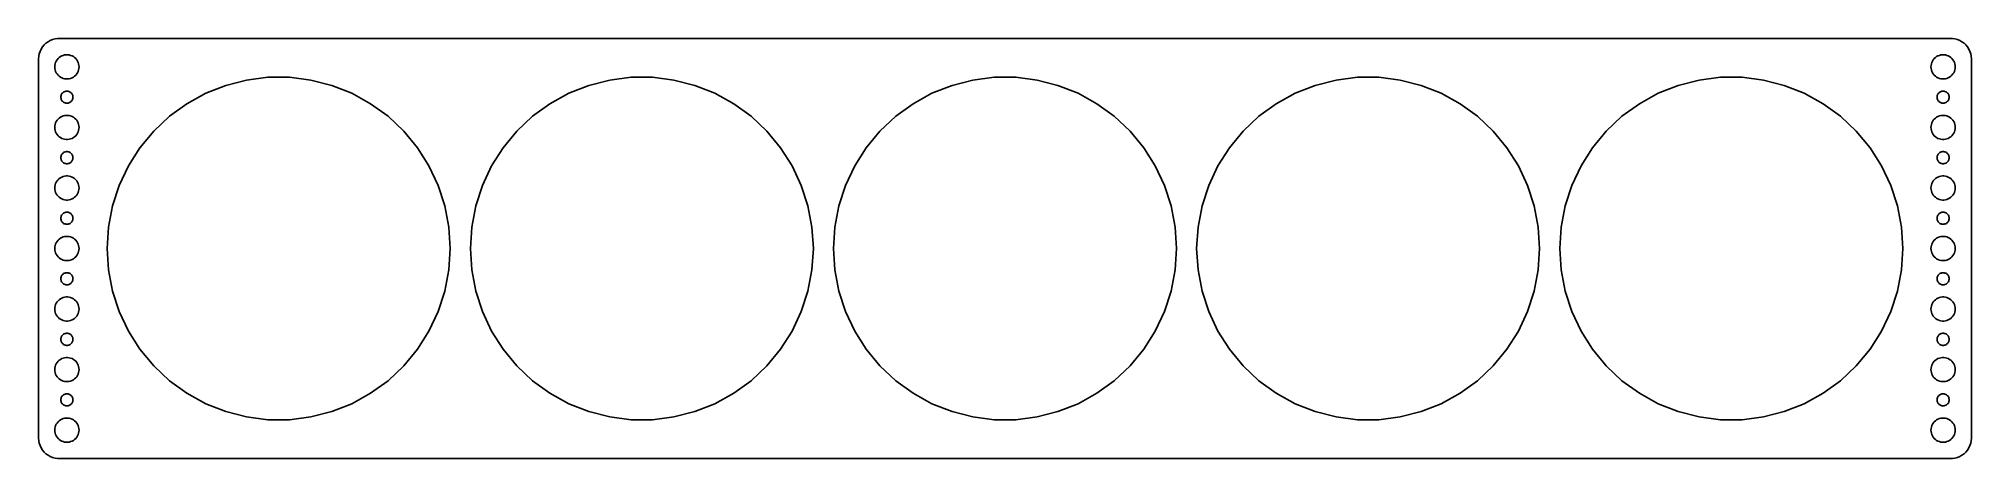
# Model space of a CAD drawing. Header units: metres. Extents: x -240 to 240, y -52 to 52.
import ezdxf

# ---------------------------------------------------------------- set-up
doc = ezdxf.new("R2010")
doc.units = ezdxf.units.M

msp = doc.modelspace()

# ---------------------------------------------------------------- linework, layer by layer
for p, q in [((-239.343, 48.2434), (-239.461, 47.6267)), ((-239.149, 48.8406), (-239.343, 48.2434)), ((-238.882, 49.4088), (-239.149, 48.8406)), ((-238.545, 49.9389), (-238.882, 49.4088)), ((-238.145, 50.4227), (-238.545, 49.9389)), ((-237.687, 50.8526), (-238.145, 50.4227)), ((-237.179, 51.2216), (-237.687, 50.8526)), ((-236.629, 51.5241), (-237.179, 51.2216)), ((-236.045, 51.7553), (-236.629, 51.5241)), ((-235.437, 51.9114), (-236.045, 51.7553)), ((-234.814, 51.9901), (-235.437, 51.9114)), ((234.814, 51.9901), (-234.814, 51.9901)), ((-233.427, 47.8532), (-233.062, 47.9469)), ((-233.062, 47.9469), (-232.688, 47.9941)), ((-232.688, 47.9941), (-232.312, 47.9941)), ((-232.312, 47.9941), (-231.938, 47.9469)), ((-231.938, 47.9469), (-231.573, 47.8532)), ((231.573, 47.8532), (231.938, 47.9469)), ((231.938, 47.9469), (232.312, 47.9941)), ((232.312, 47.9941), (232.688, 47.9941)), ((232.688, 47.9941), (233.062, 47.9469)), ((233.062, 47.9469), (233.427, 47.8532)), ((235.437, 51.9114), (234.814, 51.9901)), ((236.045, 51.7553), (235.437, 51.9114)), ((236.629, 51.5241), (236.045, 51.7553)), ((237.179, 51.2216), (236.629, 51.5241)), ((237.687, 50.8526), (237.179, 51.2216)), ((238.145, 50.4227), (237.687, 50.8526)), ((238.545, 49.9389), (238.145, 50.4227)), ((238.882, 49.4088), (238.545, 49.9389)), ((239.149, 48.8406), (238.882, 49.4088)), ((239.343, 48.2434), (239.149, 48.8406)), ((239.461, 47.6267), (239.343, 48.2434)), ((-239.461, 47.6267), (-239.5, 47)), ((-239.5, 47), (-239.5, -47)), ((-235.5, 45), (-235.476, 45.376)), ((-235.476, 44.624), (-235.5, 45)), ((-235.476, 45.376), (-235.406, 45.7461)), ((-235.406, 44.2539), (-235.476, 44.624)), ((-235.406, 45.7461), (-235.289, 46.1044)), ((-235.289, 43.8956), (-235.406, 44.2539)), ((-235.289, 46.1044), (-235.129, 46.4453)), ((-235.129, 43.5547), (-235.289, 43.8956)), ((-235.129, 46.4453), (-234.927, 46.7634)), ((-234.927, 43.2366), (-235.129, 43.5547)), ((-234.927, 46.7634), (-234.687, 47.0536)), ((-234.687, 42.9464), (-234.927, 43.2366)), ((-234.687, 47.0536), (-234.412, 47.3115)), ((-234.412, 47.3115), (-234.107, 47.533)), ((-234.107, 47.533), (-233.777, 47.7145)), ((-233.777, 47.7145), (-233.427, 47.8532)), ((-231.573, 47.8532), (-231.223, 47.7145)), ((-231.223, 47.7145), (-230.893, 47.533)), ((-230.893, 47.533), (-230.588, 47.3115)), ((-230.588, 47.3115), (-230.313, 47.0536)), ((-230.313, 47.0536), (-230.073, 46.7634)), ((-230.073, 43.2366), (-230.313, 42.9464)), ((-230.073, 46.7634), (-229.871, 46.4453)), ((-229.871, 43.5547), (-230.073, 43.2366)), ((-229.871, 46.4453), (-229.711, 46.1044)), ((-229.711, 43.8956), (-229.871, 43.5547)), ((-229.711, 46.1044), (-229.594, 45.7461)), ((-229.594, 44.2539), (-229.711, 43.8956)), ((-229.594, 45.7461), (-229.524, 45.376)), ((-229.524, 44.624), (-229.594, 44.2539)), ((-229.524, 45.376), (-229.5, 45)), ((-229.5, 45), (-229.524, 44.624)), ((229.5, 45), (229.524, 45.376)), ((229.524, 44.624), (229.5, 45)), ((229.524, 45.376), (229.594, 45.7461)), ((229.594, 44.2539), (229.524, 44.624)), ((229.594, 45.7461), (229.711, 46.1044)), ((229.711, 43.8956), (229.594, 44.2539)), ((229.711, 46.1044), (229.871, 46.4453)), ((229.871, 43.5547), (229.711, 43.8956)), ((229.871, 46.4453), (230.073, 46.7634)), ((230.073, 43.2366), (229.871, 43.5547)), ((230.073, 46.7634), (230.313, 47.0536)), ((230.313, 42.9464), (230.073, 43.2366)), ((230.313, 47.0536), (230.588, 47.3115)), ((230.588, 47.3115), (230.893, 47.533)), ((230.893, 47.533), (231.223, 47.7145)), ((231.223, 47.7145), (231.573, 47.8532)), ((233.427, 47.8532), (233.777, 47.7145)), ((233.777, 47.7145), (234.107, 47.533)), ((234.107, 47.533), (234.412, 47.3115)), ((234.412, 47.3115), (234.687, 47.0536)), ((234.687, 47.0536), (234.927, 46.7634)), ((234.927, 43.2366), (234.687, 42.9464)), ((234.927, 46.7634), (235.129, 46.4453)), ((235.129, 43.5547), (234.927, 43.2366)), ((235.129, 46.4453), (235.289, 46.1044)), ((235.289, 43.8956), (235.129, 43.5547)), ((235.289, 46.1044), (235.406, 45.7461)), ((235.406, 44.2539), (235.289, 43.8956)), ((235.406, 45.7461), (235.476, 45.376)), ((235.476, 44.624), (235.406, 44.2539)), ((235.476, 45.376), (235.5, 45)), ((235.5, 45), (235.476, 44.624)), ((239.5, 47), (239.461, 47.6267)), ((239.5, -47), (239.5, 47)), ((-234.412, 42.6885), (-234.687, 42.9464)), ((-234.107, 42.467), (-234.412, 42.6885)), ((-233.777, 42.2855), (-234.107, 42.467)), ((-233.814, 38.2226), (-233.714, 38.3817)), ((-233.427, 42.1468), (-233.777, 42.2855)), ((-233.714, 38.3817), (-233.593, 38.5268)), ((-233.593, 38.5268), (-233.456, 38.6558)), ((-233.456, 38.6558), (-233.304, 38.7665)), ((-233.062, 42.0531), (-233.427, 42.1468)), ((-233.304, 38.7665), (-233.139, 38.8572)), ((-233.139, 38.8572), (-232.964, 38.9266)), ((-232.688, 42.0059), (-233.062, 42.0531)), ((-232.964, 38.9266), (-232.781, 38.9734)), ((-232.781, 38.9734), (-232.594, 38.997)), ((-232.312, 42.0059), (-232.688, 42.0059)), ((-232.594, 38.997), (-232.406, 38.997)), ((-232.406, 38.997), (-232.219, 38.9734)), ((-231.938, 42.0531), (-232.312, 42.0059)), ((-232.219, 38.9734), (-232.036, 38.9266)), ((-232.036, 38.9266), (-231.861, 38.8572)), ((-231.573, 42.1468), (-231.938, 42.0531)), ((-231.861, 38.8572), (-231.696, 38.7665)), ((-231.696, 38.7665), (-231.544, 38.6558)), ((-231.223, 42.2855), (-231.573, 42.1468)), ((-231.544, 38.6558), (-231.407, 38.5268)), ((-231.407, 38.5268), (-231.286, 38.3817)), ((-231.286, 38.3817), (-231.186, 38.2226)), ((-230.893, 42.467), (-231.223, 42.2855)), ((-230.588, 42.6885), (-230.893, 42.467)), ((-230.313, 42.9464), (-230.588, 42.6885)), ((-202.773, 35.8839), (-198.096, 38.4551)), ((-198.096, 38.4551), (-193.133, 40.4199)), ((-193.133, 40.4199), (-187.964, 41.7472)), ((-187.964, 41.7472), (-182.669, 42.4161)), ((-182.669, 42.4161), (-177.331, 42.4161)), ((-177.331, 42.4161), (-172.036, 41.7472)), ((-172.036, 41.7472), (-166.867, 40.4199)), ((-166.867, 40.4199), (-161.904, 38.4551)), ((-161.904, 38.4551), (-157.227, 35.8839)), ((-112.773, 35.8839), (-108.096, 38.4551)), ((-108.096, 38.4551), (-103.133, 40.4199)), ((-103.133, 40.4199), (-97.9637, 41.7472)), ((-97.9637, 41.7472), (-92.6686, 42.4161)), ((-92.6686, 42.4161), (-87.3314, 42.4161)), ((-87.3314, 42.4161), (-82.0363, 41.7472)), ((-82.0363, 41.7472), (-76.8668, 40.4199)), ((-76.8668, 40.4199), (-71.9044, 38.4551)), ((-71.9044, 38.4551), (-67.2274, 35.8839)), ((-22.7726, 35.8839), (-18.0956, 38.4551)), ((-18.0956, 38.4551), (-13.1332, 40.4199)), ((-13.1332, 40.4199), (-7.9637, 41.7472)), ((-7.9637, 41.7472), (-2.66859, 42.4161)), ((-2.66859, 42.4161), (2.66859, 42.4161)), ((2.66859, 42.4161), (7.9637, 41.7472)), ((7.9637, 41.7472), (13.1332, 40.4199)), ((13.1332, 40.4199), (18.0956, 38.4551)), ((18.0956, 38.4551), (22.7726, 35.8839)), ((67.2274, 35.8839), (71.9044, 38.4551)), ((71.9044, 38.4551), (76.8668, 40.4199)), ((76.8668, 40.4199), (82.0363, 41.7472)), ((82.0363, 41.7472), (87.3314, 42.4161)), ((87.3314, 42.4161), (92.6686, 42.4161)), ((92.6686, 42.4161), (97.9637, 41.7472)), ((97.9637, 41.7472), (103.133, 40.4199)), ((103.133, 40.4199), (108.096, 38.4551)), ((108.096, 38.4551), (112.773, 35.8839)), ((157.227, 35.8839), (161.904, 38.4551)), ((161.904, 38.4551), (166.867, 40.4199)), ((166.867, 40.4199), (172.036, 41.7472)), ((172.036, 41.7472), (177.331, 42.4161)), ((177.331, 42.4161), (182.669, 42.4161)), ((182.669, 42.4161), (187.964, 41.7472)), ((187.964, 41.7472), (193.133, 40.4199)), ((193.133, 40.4199), (198.096, 38.4551)), ((198.096, 38.4551), (202.773, 35.8839)), ((230.588, 42.6885), (230.313, 42.9464)), ((230.893, 42.467), (230.588, 42.6885)), ((231.223, 42.2855), (230.893, 42.467)), ((231.186, 38.2226), (231.286, 38.3817)), ((231.573, 42.1468), (231.223, 42.2855)), ((231.286, 38.3817), (231.407, 38.5268)), ((231.407, 38.5268), (231.544, 38.6558)), ((231.544, 38.6558), (231.696, 38.7665)), ((231.938, 42.0531), (231.573, 42.1468)), ((231.696, 38.7665), (231.861, 38.8572)), ((231.861, 38.8572), (232.036, 38.9266)), ((232.312, 42.0059), (231.938, 42.0531)), ((232.036, 38.9266), (232.219, 38.9734)), ((232.219, 38.9734), (232.406, 38.997)), ((232.688, 42.0059), (232.312, 42.0059)), ((232.406, 38.997), (232.594, 38.997)), ((232.594, 38.997), (232.781, 38.9734)), ((233.062, 42.0531), (232.688, 42.0059)), ((232.781, 38.9734), (232.964, 38.9266)), ((232.964, 38.9266), (233.139, 38.8572)), ((233.427, 42.1468), (233.062, 42.0531)), ((233.139, 38.8572), (233.304, 38.7665)), ((233.304, 38.7665), (233.456, 38.6558)), ((233.777, 42.2855), (233.427, 42.1468)), ((233.456, 38.6558), (233.593, 38.5268)), ((233.593, 38.5268), (233.714, 38.3817)), ((233.714, 38.3817), (233.814, 38.2226)), ((234.107, 42.467), (233.777, 42.2855)), ((234.412, 42.6885), (234.107, 42.467)), ((234.687, 42.9464), (234.412, 42.6885)), ((-234, 37.5), (-233.988, 37.688)), ((-233.988, 37.312), (-234, 37.5)), ((-233.988, 37.688), (-233.953, 37.873)), ((-233.953, 37.127), (-233.988, 37.312)), ((-233.953, 37.873), (-233.895, 38.0522)), ((-233.895, 36.9478), (-233.953, 37.127)), ((-233.895, 38.0522), (-233.814, 38.2226)), ((-233.814, 36.7774), (-233.895, 36.9478)), ((-233.714, 36.6183), (-233.814, 36.7774)), ((-233.593, 36.4732), (-233.714, 36.6183)), ((-233.456, 36.3442), (-233.593, 36.4732)), ((-233.304, 36.2335), (-233.456, 36.3442)), ((-233.139, 36.1428), (-233.304, 36.2335)), ((-232.964, 36.0734), (-233.139, 36.1428)), ((-232.781, 36.0266), (-232.964, 36.0734)), ((-232.594, 36.003), (-232.781, 36.0266)), ((-232.406, 36.003), (-232.594, 36.003)), ((-232.219, 36.0266), (-232.406, 36.003)), ((-232.036, 36.0734), (-232.219, 36.0266)), ((-231.861, 36.1428), (-232.036, 36.0734)), ((-231.696, 36.2335), (-231.861, 36.1428)), ((-231.544, 36.3442), (-231.696, 36.2335)), ((-231.407, 36.4732), (-231.544, 36.3442)), ((-231.286, 36.6183), (-231.407, 36.4732)), ((-231.186, 36.7774), (-231.286, 36.6183)), ((-231.186, 38.2226), (-231.105, 38.0522)), ((-231.105, 36.9478), (-231.186, 36.7774)), ((-231.105, 38.0522), (-231.047, 37.873)), ((-231.047, 37.127), (-231.105, 36.9478)), ((-231.047, 37.873), (-231.012, 37.688)), ((-231.012, 37.312), (-231.047, 37.127)), ((-231.012, 37.688), (-231, 37.5)), ((-231, 37.5), (-231.012, 37.312)), ((-207.091, 32.7468), (-202.773, 35.8839)), ((-157.227, 35.8839), (-152.909, 32.7468)), ((-117.091, 32.7468), (-112.773, 35.8839)), ((-67.2274, 35.8839), (-62.9095, 32.7468)), ((-27.0905, 32.7468), (-22.7726, 35.8839)), ((22.7726, 35.8839), (27.0905, 32.7468)), ((62.9095, 32.7468), (67.2274, 35.8839)), ((112.773, 35.8839), (117.091, 32.7468)), ((152.909, 32.7468), (157.227, 35.8839)), ((202.773, 35.8839), (207.091, 32.7468)), ((231, 37.5), (231.012, 37.688)), ((231.012, 37.312), (231, 37.5)), ((231.012, 37.688), (231.047, 37.873)), ((231.047, 37.127), (231.012, 37.312)), ((231.047, 37.873), (231.105, 38.0522)), ((231.105, 36.9478), (231.047, 37.127)), ((231.105, 38.0522), (231.186, 38.2226)), ((231.186, 36.7774), (231.105, 36.9478)), ((231.286, 36.6183), (231.186, 36.7774)), ((231.407, 36.4732), (231.286, 36.6183)), ((231.544, 36.3442), (231.407, 36.4732)), ((231.696, 36.2335), (231.544, 36.3442)), ((231.861, 36.1428), (231.696, 36.2335)), ((232.036, 36.0734), (231.861, 36.1428)), ((232.219, 36.0266), (232.036, 36.0734)), ((232.406, 36.003), (232.219, 36.0266)), ((232.594, 36.003), (232.406, 36.003)), ((232.781, 36.0266), (232.594, 36.003)), ((232.964, 36.0734), (232.781, 36.0266)), ((233.139, 36.1428), (232.964, 36.0734)), ((233.304, 36.2335), (233.139, 36.1428)), ((233.456, 36.3442), (233.304, 36.2335)), ((233.593, 36.4732), (233.456, 36.3442)), ((233.714, 36.6183), (233.593, 36.4732)), ((233.814, 36.7774), (233.714, 36.6183)), ((233.814, 38.2226), (233.895, 38.0522)), ((233.895, 36.9478), (233.814, 36.7774)), ((233.895, 38.0522), (233.953, 37.873)), ((233.953, 37.127), (233.895, 36.9478)), ((233.953, 37.873), (233.988, 37.688)), ((233.988, 37.312), (233.953, 37.127)), ((233.988, 37.688), (234, 37.5)), ((234, 37.5), (233.988, 37.312)), ((-235.5, 30), (-235.476, 30.376)), ((-235.476, 29.624), (-235.5, 30)), ((-235.476, 30.376), (-235.406, 30.7461)), ((-235.406, 29.2539), (-235.476, 29.624)), ((-235.406, 30.7461), (-235.289, 31.1044)), ((-235.289, 28.8956), (-235.406, 29.2539)), ((-235.289, 31.1044), (-235.129, 31.4453)), ((-235.129, 28.5547), (-235.289, 28.8956)), ((-235.129, 31.4453), (-234.927, 31.7634)), ((-234.927, 31.7634), (-234.687, 32.0536)), ((-234.687, 32.0536), (-234.412, 32.3115)), ((-234.412, 32.3115), (-234.107, 32.533)), ((-234.107, 32.533), (-233.777, 32.7145)), ((-233.777, 32.7145), (-233.427, 32.8532)), ((-233.427, 32.8532), (-233.062, 32.9469)), ((-233.062, 32.9469), (-232.688, 32.9941)), ((-232.688, 32.9941), (-232.312, 32.9941)), ((-232.312, 32.9941), (-231.938, 32.9469)), ((-231.938, 32.9469), (-231.573, 32.8532)), ((-231.573, 32.8532), (-231.223, 32.7145)), ((-231.223, 32.7145), (-230.893, 32.533)), ((-230.893, 32.533), (-230.588, 32.3115)), ((-230.588, 32.3115), (-230.313, 32.0536)), ((-230.313, 32.0536), (-230.073, 31.7634)), ((-230.073, 31.7634), (-229.871, 31.4453)), ((-229.871, 31.4453), (-229.711, 31.1044)), ((-229.711, 28.8956), (-229.871, 28.5547)), ((-229.711, 31.1044), (-229.594, 30.7461)), ((-229.594, 29.2539), (-229.711, 28.8956)), ((-229.594, 30.7461), (-229.524, 30.376)), ((-229.524, 29.624), (-229.594, 29.2539)), ((-229.524, 30.376), (-229.5, 30)), ((-229.5, 30), (-229.524, 29.624)), ((-214.383, 24.9809), (-210.981, 29.0932)), ((-210.981, 29.0932), (-207.091, 32.7468)), ((-152.909, 32.7468), (-149.019, 29.0932)), ((-149.019, 29.0932), (-145.617, 24.9809)), ((-124.383, 24.9809), (-120.981, 29.0932)), ((-120.981, 29.0932), (-117.091, 32.7468)), ((-62.9095, 32.7468), (-59.0188, 29.0932)), ((-59.0188, 29.0932), (-55.6168, 24.9809)), ((-34.3832, 24.9809), (-30.9812, 29.0932)), ((-30.9812, 29.0932), (-27.0905, 32.7468)), ((27.0905, 32.7468), (30.9812, 29.0932)), ((30.9812, 29.0932), (34.3832, 24.9809)), ((55.6168, 24.9809), (59.0188, 29.0932)), ((59.0188, 29.0932), (62.9095, 32.7468)), ((117.091, 32.7468), (120.981, 29.0932)), ((120.981, 29.0932), (124.383, 24.9809)), ((145.617, 24.9809), (149.019, 29.0932)), ((149.019, 29.0932), (152.909, 32.7468)), ((207.091, 32.7468), (210.981, 29.0932)), ((210.981, 29.0932), (214.383, 24.9809)), ((229.5, 30), (229.524, 30.376)), ((229.524, 29.624), (229.5, 30)), ((229.524, 30.376), (229.594, 30.7461)), ((229.594, 29.2539), (229.524, 29.624)), ((229.594, 30.7461), (229.711, 31.1044)), ((229.711, 28.8956), (229.594, 29.2539)), ((229.711, 31.1044), (229.871, 31.4453)), ((229.871, 28.5547), (229.711, 28.8956)), ((229.871, 31.4453), (230.073, 31.7634)), ((230.073, 31.7634), (230.313, 32.0536)), ((230.313, 32.0536), (230.588, 32.3115)), ((230.588, 32.3115), (230.893, 32.533)), ((230.893, 32.533), (231.223, 32.7145)), ((231.223, 32.7145), (231.573, 32.8532)), ((231.573, 32.8532), (231.938, 32.9469)), ((231.938, 32.9469), (232.312, 32.9941)), ((232.312, 32.9941), (232.688, 32.9941)), ((232.688, 32.9941), (233.062, 32.9469)), ((233.062, 32.9469), (233.427, 32.8532)), ((233.427, 32.8532), (233.777, 32.7145)), ((233.777, 32.7145), (234.107, 32.533)), ((234.107, 32.533), (234.412, 32.3115)), ((234.412, 32.3115), (234.687, 32.0536)), ((234.687, 32.0536), (234.927, 31.7634)), ((234.927, 31.7634), (235.129, 31.4453)), ((235.129, 31.4453), (235.289, 31.1044)), ((235.289, 28.8956), (235.129, 28.5547)), ((235.289, 31.1044), (235.406, 30.7461)), ((235.406, 29.2539), (235.289, 28.8956)), ((235.406, 30.7461), (235.476, 30.376)), ((235.476, 29.624), (235.406, 29.2539)), ((235.476, 30.376), (235.5, 30)), ((235.5, 30), (235.476, 29.624)), ((-234.927, 28.2366), (-235.129, 28.5547)), ((-234.687, 27.9464), (-234.927, 28.2366)), ((-234.412, 27.6884), (-234.687, 27.9464)), ((-234.107, 27.467), (-234.412, 27.6884)), ((-233.777, 27.2855), (-234.107, 27.467)), ((-233.427, 27.1468), (-233.777, 27.2855)), ((-233.062, 27.0531), (-233.427, 27.1468)), ((-232.688, 27.0059), (-233.062, 27.0531)), ((-232.964, 23.9266), (-232.781, 23.9734)), ((-232.781, 23.9734), (-232.594, 23.997)), ((-232.312, 27.0059), (-232.688, 27.0059)), ((-232.594, 23.997), (-232.406, 23.997)), ((-232.406, 23.997), (-232.219, 23.9734)), ((-231.938, 27.0531), (-232.312, 27.0059)), ((-232.219, 23.9734), (-232.036, 23.9266)), ((-231.573, 27.1468), (-231.938, 27.0531)), ((-231.223, 27.2855), (-231.573, 27.1468)), ((-230.893, 27.467), (-231.223, 27.2855)), ((-230.588, 27.6884), (-230.893, 27.467)), ((-230.313, 27.9464), (-230.588, 27.6884)), ((-230.073, 28.2366), (-230.313, 27.9464)), ((-229.871, 28.5547), (-230.073, 28.2366)), ((-217.243, 20.4745), (-214.383, 24.9809)), ((-145.617, 24.9809), (-142.757, 20.4745)), ((-127.243, 20.4745), (-124.383, 24.9809)), ((-55.6168, 24.9809), (-52.757, 20.4745)), ((-37.243, 20.4745), (-34.3832, 24.9809)), ((34.3832, 24.9809), (37.243, 20.4745)), ((52.757, 20.4745), (55.6168, 24.9809)), ((124.383, 24.9809), (127.243, 20.4745)), ((142.757, 20.4745), (145.617, 24.9809)), ((214.383, 24.9809), (217.243, 20.4745)), ((230.073, 28.2366), (229.871, 28.5547)), ((230.313, 27.9464), (230.073, 28.2366)), ((230.588, 27.6884), (230.313, 27.9464)), ((230.893, 27.467), (230.588, 27.6884)), ((231.223, 27.2855), (230.893, 27.467)), ((231.573, 27.1468), (231.223, 27.2855)), ((231.938, 27.0531), (231.573, 27.1468)), ((232.312, 27.0059), (231.938, 27.0531)), ((232.036, 23.9266), (232.219, 23.9734)), ((232.219, 23.9734), (232.406, 23.997)), ((232.688, 27.0059), (232.312, 27.0059)), ((232.406, 23.997), (232.594, 23.997)), ((232.594, 23.997), (232.781, 23.9734)), ((233.062, 27.0531), (232.688, 27.0059)), ((232.781, 23.9734), (232.964, 23.9266)), ((233.427, 27.1468), (233.062, 27.0531)), ((233.777, 27.2855), (233.427, 27.1468)), ((234.107, 27.467), (233.777, 27.2855)), ((234.412, 27.6884), (234.107, 27.467)), ((234.687, 27.9464), (234.412, 27.6884)), ((234.927, 28.2366), (234.687, 27.9464)), ((235.129, 28.5547), (234.927, 28.2366)), ((-234, 22.5), (-233.988, 22.688)), ((-233.988, 22.312), (-234, 22.5)), ((-233.988, 22.688), (-233.953, 22.873)), ((-233.953, 22.127), (-233.988, 22.312)), ((-233.953, 22.873), (-233.895, 23.0522)), ((-233.895, 21.9478), (-233.953, 22.127)), ((-233.895, 23.0522), (-233.814, 23.2226)), ((-233.814, 21.7774), (-233.895, 21.9478)), ((-233.814, 23.2226), (-233.714, 23.3817)), ((-233.714, 21.6183), (-233.814, 21.7774)), ((-233.714, 23.3817), (-233.593, 23.5268)), ((-233.593, 21.4732), (-233.714, 21.6183)), ((-233.593, 23.5268), (-233.456, 23.6558)), ((-233.456, 21.3442), (-233.593, 21.4732)), ((-233.456, 23.6558), (-233.304, 23.7665)), ((-233.304, 21.2335), (-233.456, 21.3442)), ((-233.304, 23.7665), (-233.139, 23.8572)), ((-233.139, 21.1427), (-233.304, 21.2335)), ((-233.139, 23.8572), (-232.964, 23.9266)), ((-232.964, 21.0734), (-233.139, 21.1427)), ((-232.781, 21.0266), (-232.964, 21.0734)), ((-232.594, 21.003), (-232.781, 21.0266)), ((-232.406, 21.003), (-232.594, 21.003)), ((-232.219, 21.0266), (-232.406, 21.003)), ((-232.036, 21.0734), (-232.219, 21.0266)), ((-232.036, 23.9266), (-231.861, 23.8572)), ((-231.861, 21.1427), (-232.036, 21.0734)), ((-231.861, 23.8572), (-231.696, 23.7665)), ((-231.696, 21.2335), (-231.861, 21.1427)), ((-231.696, 23.7665), (-231.544, 23.6558)), ((-231.544, 21.3442), (-231.696, 21.2335)), ((-231.544, 23.6558), (-231.407, 23.5268)), ((-231.407, 21.4732), (-231.544, 21.3442)), ((-231.407, 23.5268), (-231.286, 23.3817)), ((-231.286, 21.6183), (-231.407, 21.4732)), ((-231.286, 23.3817), (-231.186, 23.2226)), ((-231.186, 21.7774), (-231.286, 21.6183)), ((-231.186, 23.2226), (-231.105, 23.0522)), ((-231.105, 21.9478), (-231.186, 21.7774)), ((-231.105, 23.0522), (-231.047, 22.873)), ((-231.047, 22.127), (-231.105, 21.9478)), ((-231.047, 22.873), (-231.012, 22.688)), ((-231.012, 22.312), (-231.047, 22.127)), ((-231.012, 22.688), (-231, 22.5)), ((-231, 22.5), (-231.012, 22.312)), ((-219.516, 15.6453), (-217.243, 20.4745)), ((-142.757, 20.4745), (-140.484, 15.6453)), ((-129.516, 15.6453), (-127.243, 20.4745)), ((-52.757, 20.4745), (-50.4845, 15.6453)), ((-39.5155, 15.6453), (-37.243, 20.4745)), ((37.243, 20.4745), (39.5155, 15.6453)), ((50.4845, 15.6453), (52.757, 20.4745)), ((127.243, 20.4745), (129.516, 15.6453)), ((140.484, 15.6453), (142.757, 20.4745)), ((217.243, 20.4745), (219.516, 15.6453)), ((231, 22.5), (231.012, 22.688)), ((231.012, 22.312), (231, 22.5)), ((231.012, 22.688), (231.047, 22.873)), ((231.047, 22.127), (231.012, 22.312)), ((231.047, 22.873), (231.105, 23.0522)), ((231.105, 21.9478), (231.047, 22.127)), ((231.105, 23.0522), (231.186, 23.2226)), ((231.186, 21.7774), (231.105, 21.9478)), ((231.186, 23.2226), (231.286, 23.3817)), ((231.286, 21.6183), (231.186, 21.7774)), ((231.286, 23.3817), (231.407, 23.5268)), ((231.407, 21.4732), (231.286, 21.6183)), ((231.407, 23.5268), (231.544, 23.6558)), ((231.544, 21.3442), (231.407, 21.4732)), ((231.544, 23.6558), (231.696, 23.7665)), ((231.696, 21.2335), (231.544, 21.3442)), ((231.696, 23.7665), (231.861, 23.8572)), ((231.861, 21.1427), (231.696, 21.2335)), ((231.861, 23.8572), (232.036, 23.9266)), ((232.036, 21.0734), (231.861, 21.1427)), ((232.219, 21.0266), (232.036, 21.0734)), ((232.406, 21.003), (232.219, 21.0266)), ((232.594, 21.003), (232.406, 21.003)), ((232.781, 21.0266), (232.594, 21.003)), ((232.964, 21.0734), (232.781, 21.0266)), ((232.964, 23.9266), (233.139, 23.8572)), ((233.139, 21.1427), (232.964, 21.0734)), ((233.139, 23.8572), (233.304, 23.7665)), ((233.304, 21.2335), (233.139, 21.1427)), ((233.304, 23.7665), (233.456, 23.6558)), ((233.456, 21.3442), (233.304, 21.2335)), ((233.456, 23.6558), (233.593, 23.5268)), ((233.593, 21.4732), (233.456, 21.3442)), ((233.593, 23.5268), (233.714, 23.3817)), ((233.714, 21.6183), (233.593, 21.4732)), ((233.714, 23.3817), (233.814, 23.2226)), ((233.814, 21.7774), (233.714, 21.6183)), ((233.814, 23.2226), (233.895, 23.0522)), ((233.895, 21.9478), (233.814, 21.7774)), ((233.895, 23.0522), (233.953, 22.873)), ((233.953, 22.127), (233.895, 21.9478)), ((233.953, 22.873), (233.988, 22.688)), ((233.988, 22.312), (233.953, 22.127)), ((233.988, 22.688), (234, 22.5)), ((234, 22.5), (233.988, 22.312)), ((-235.5, 15), (-235.476, 15.376)), ((-235.476, 14.624), (-235.5, 15)), ((-235.476, 15.376), (-235.406, 15.7461)), ((-235.406, 14.2539), (-235.476, 14.624)), ((-235.406, 15.7461), (-235.289, 16.1044)), ((-235.289, 16.1044), (-235.129, 16.4453)), ((-235.129, 16.4453), (-234.927, 16.7634)), ((-234.927, 16.7634), (-234.687, 17.0536)), ((-234.687, 17.0536), (-234.412, 17.3115)), ((-234.412, 17.3115), (-234.107, 17.533)), ((-234.107, 17.533), (-233.777, 17.7145)), ((-233.777, 17.7145), (-233.427, 17.8532)), ((-233.427, 17.8532), (-233.062, 17.9469)), ((-233.062, 17.9469), (-232.688, 17.9941)), ((-232.688, 17.9941), (-232.312, 17.9941)), ((-232.312, 17.9941), (-231.938, 17.9469)), ((-231.938, 17.9469), (-231.573, 17.8532)), ((-231.573, 17.8532), (-231.223, 17.7145)), ((-231.223, 17.7145), (-230.893, 17.533)), ((-230.893, 17.533), (-230.588, 17.3115)), ((-230.588, 17.3115), (-230.313, 17.0536)), ((-230.313, 17.0536), (-230.073, 16.7634)), ((-230.073, 16.7634), (-229.871, 16.4453)), ((-229.871, 16.4453), (-229.711, 16.1044)), ((-229.711, 16.1044), (-229.594, 15.7461)), ((-229.594, 15.7461), (-229.524, 15.376)), ((-229.524, 14.624), (-229.594, 14.2539)), ((-229.524, 15.376), (-229.5, 15)), ((-229.5, 15), (-229.524, 14.624)), ((-221.165, 10.5693), (-219.516, 15.6453)), ((-140.484, 15.6453), (-138.835, 10.5693)), ((-131.165, 10.5693), (-129.516, 15.6453)), ((-50.4845, 15.6453), (-48.8352, 10.5693)), ((-41.1648, 10.5693), (-39.5155, 15.6453)), ((39.5155, 15.6453), (41.1648, 10.5693)), ((48.8352, 10.5693), (50.4845, 15.6453)), ((129.516, 15.6453), (131.165, 10.5693)), ((138.835, 10.5693), (140.484, 15.6453)), ((219.516, 15.6453), (221.165, 10.5693)), ((229.5, 15), (229.524, 15.376)), ((229.524, 14.624), (229.5, 15)), ((229.524, 15.376), (229.594, 15.7461)), ((229.594, 14.2539), (229.524, 14.624)), ((229.594, 15.7461), (229.711, 16.1044)), ((229.711, 16.1044), (229.871, 16.4453)), ((229.871, 16.4453), (230.073, 16.7634)), ((230.073, 16.7634), (230.313, 17.0536)), ((230.313, 17.0536), (230.588, 17.3115)), ((230.588, 17.3115), (230.893, 17.533)), ((230.893, 17.533), (231.223, 17.7145)), ((231.223, 17.7145), (231.573, 17.8532)), ((231.573, 17.8532), (231.938, 17.9469)), ((231.938, 17.9469), (232.312, 17.9941)), ((232.312, 17.9941), (232.688, 17.9941)), ((232.688, 17.9941), (233.062, 17.9469)), ((233.062, 17.9469), (233.427, 17.8532)), ((233.427, 17.8532), (233.777, 17.7145)), ((233.777, 17.7145), (234.107, 17.533)), ((234.107, 17.533), (234.412, 17.3115)), ((234.412, 17.3115), (234.687, 17.0536)), ((234.687, 17.0536), (234.927, 16.7634)), ((234.927, 16.7634), (235.129, 16.4453)), ((235.129, 16.4453), (235.289, 16.1044)), ((235.289, 16.1044), (235.406, 15.7461)), ((235.406, 15.7461), (235.476, 15.376)), ((235.476, 14.624), (235.406, 14.2539)), ((235.476, 15.376), (235.5, 15)), ((235.5, 15), (235.476, 14.624)), ((-235.289, 13.8956), (-235.406, 14.2539)), ((-235.129, 13.5547), (-235.289, 13.8956)), ((-234.927, 13.2366), (-235.129, 13.5547)), ((-234.687, 12.9464), (-234.927, 13.2366)), ((-234.412, 12.6884), (-234.687, 12.9464)), ((-234.107, 12.467), (-234.412, 12.6884)), ((-233.777, 12.2855), (-234.107, 12.467)), ((-233.427, 12.1468), (-233.777, 12.2855)), ((-233.062, 12.0531), (-233.427, 12.1468)), ((-232.688, 12.0059), (-233.062, 12.0531)), ((-232.312, 12.0059), (-232.688, 12.0059)), ((-231.938, 12.0531), (-232.312, 12.0059)), ((-231.573, 12.1468), (-231.938, 12.0531)), ((-231.223, 12.2855), (-231.573, 12.1468)), ((-230.893, 12.467), (-231.223, 12.2855)), ((-230.588, 12.6884), (-230.893, 12.467)), ((-230.313, 12.9464), (-230.588, 12.6884)), ((-230.073, 13.2366), (-230.313, 12.9464)), ((-229.871, 13.5547), (-230.073, 13.2366)), ((-229.711, 13.8956), (-229.871, 13.5547)), ((-229.594, 14.2539), (-229.711, 13.8956)), ((-222.165, 5.32666), (-221.165, 10.5693)), ((-138.835, 10.5693), (-137.835, 5.32666)), ((-132.165, 5.32666), (-131.165, 10.5693)), ((-48.8352, 10.5693), (-47.8351, 5.32666)), ((-42.1649, 5.32666), (-41.1648, 10.5693)), ((41.1648, 10.5693), (42.1649, 5.32666)), ((47.8351, 5.32666), (48.8352, 10.5693)), ((131.165, 10.5693), (132.165, 5.32666)), ((137.835, 5.32666), (138.835, 10.5693)), ((221.165, 10.5693), (222.165, 5.32666)), ((229.711, 13.8956), (229.594, 14.2539)), ((229.871, 13.5547), (229.711, 13.8956)), ((230.073, 13.2366), (229.871, 13.5547)), ((230.313, 12.9464), (230.073, 13.2366)), ((230.588, 12.6884), (230.313, 12.9464)), ((230.893, 12.467), (230.588, 12.6884)), ((231.223, 12.2855), (230.893, 12.467)), ((231.573, 12.1468), (231.223, 12.2855)), ((231.938, 12.0531), (231.573, 12.1468)), ((232.312, 12.0059), (231.938, 12.0531)), ((232.688, 12.0059), (232.312, 12.0059)), ((233.062, 12.0531), (232.688, 12.0059)), ((233.427, 12.1468), (233.062, 12.0531)), ((233.777, 12.2855), (233.427, 12.1468)), ((234.107, 12.467), (233.777, 12.2855)), ((234.412, 12.6884), (234.107, 12.467)), ((234.687, 12.9464), (234.412, 12.6884)), ((234.927, 13.2366), (234.687, 12.9464)), ((235.129, 13.5547), (234.927, 13.2366)), ((235.289, 13.8956), (235.129, 13.5547)), ((235.406, 14.2539), (235.289, 13.8956)), ((-234, 7.5), (-233.988, 7.68799)), ((-233.988, 7.312), (-234, 7.5)), ((-233.988, 7.68799), (-233.953, 7.87303)), ((-233.953, 7.12695), (-233.988, 7.312)), ((-233.953, 7.87303), (-233.895, 8.05219)), ((-233.895, 6.9478), (-233.953, 7.12695)), ((-233.895, 8.05219), (-233.814, 8.22263)), ((-233.814, 6.77736), (-233.895, 6.9478)), ((-233.814, 8.22263), (-233.714, 8.38167)), ((-233.714, 6.61832), (-233.814, 6.77736)), ((-233.714, 8.38167), (-233.593, 8.52681)), ((-233.593, 6.47318), (-233.714, 6.61832)), ((-233.593, 8.52681), (-233.456, 8.65576)), ((-233.456, 6.34422), (-233.593, 6.47318)), ((-233.456, 8.65576), (-233.304, 8.76648)), ((-233.304, 6.23351), (-233.456, 6.34422)), ((-233.304, 8.76648), (-233.139, 8.85724)), ((-233.139, 6.14275), (-233.304, 6.23351)), ((-233.139, 8.85724), (-232.964, 8.92657)), ((-232.964, 6.07341), (-233.139, 6.14275)), ((-232.964, 8.92657), (-232.781, 8.97342)), ((-232.781, 6.02657), (-232.964, 6.07341)), ((-232.781, 8.97342), (-232.594, 8.99704)), ((-232.594, 6.00294), (-232.781, 6.02657)), ((-232.594, 8.99704), (-232.406, 8.99704)), ((-232.406, 6.00294), (-232.594, 6.00294)), ((-232.406, 8.99704), (-232.219, 8.97342)), ((-232.219, 6.02657), (-232.406, 6.00294)), ((-232.219, 8.97342), (-232.036, 8.92657)), ((-232.036, 6.07341), (-232.219, 6.02657)), ((-232.036, 8.92657), (-231.861, 8.85724)), ((-231.861, 6.14275), (-232.036, 6.07341)), ((-231.861, 8.85724), (-231.696, 8.76648)), ((-231.696, 6.23351), (-231.861, 6.14275)), ((-231.696, 8.76648), (-231.544, 8.65576)), ((-231.544, 6.34422), (-231.696, 6.23351)), ((-231.544, 8.65576), (-231.407, 8.52681)), ((-231.407, 6.47318), (-231.544, 6.34422)), ((-231.407, 8.52681), (-231.286, 8.38167)), ((-231.286, 6.61832), (-231.407, 6.47318)), ((-231.286, 8.38167), (-231.186, 8.22263)), ((-231.186, 6.77736), (-231.286, 6.61832)), ((-231.186, 8.22263), (-231.105, 8.05219)), ((-231.105, 6.9478), (-231.186, 6.77736)), ((-231.105, 8.05219), (-231.047, 7.87303)), ((-231.047, 7.12695), (-231.105, 6.9478)), ((-231.047, 7.87303), (-231.012, 7.68799)), ((-231.012, 7.312), (-231.047, 7.12695)), ((-231.012, 7.68799), (-231, 7.5)), ((-231, 7.5), (-231.012, 7.312)), ((-222.5, 0), (-222.165, 5.32666)), ((-137.835, 5.32666), (-137.5, 0)), ((-132.5, 0), (-132.165, 5.32666)), ((-47.8351, 5.32666), (-47.5, 0)), ((-42.5, 0), (-42.1649, 5.32666)), ((42.1649, 5.32666), (42.5, 0)), ((47.5, 0), (47.8351, 5.32666)), ((132.165, 5.32666), (132.5, 0)), ((137.5, 0), (137.835, 5.32666)), ((222.165, 5.32666), (222.5, 0)), ((231, 7.5), (231.012, 7.68799)), ((231.012, 7.312), (231, 7.5)), ((231.012, 7.68799), (231.047, 7.87303)), ((231.047, 7.12695), (231.012, 7.312)), ((231.047, 7.87303), (231.105, 8.05219)), ((231.105, 6.9478), (231.047, 7.12695)), ((231.105, 8.05219), (231.186, 8.22263)), ((231.186, 6.77736), (231.105, 6.9478)), ((231.186, 8.22263), (231.286, 8.38167)), ((231.286, 6.61832), (231.186, 6.77736)), ((231.286, 8.38167), (231.407, 8.52681)), ((231.407, 6.47318), (231.286, 6.61832)), ((231.407, 8.52681), (231.544, 8.65576)), ((231.544, 6.34422), (231.407, 6.47318)), ((231.544, 8.65576), (231.696, 8.76648)), ((231.696, 6.23351), (231.544, 6.34422)), ((231.696, 8.76648), (231.861, 8.85724)), ((231.861, 6.14275), (231.696, 6.23351)), ((231.861, 8.85724), (232.036, 8.92657)), ((232.036, 6.07341), (231.861, 6.14275)), ((232.036, 8.92657), (232.219, 8.97342)), ((232.219, 6.02657), (232.036, 6.07341)), ((232.219, 8.97342), (232.406, 8.99704)), ((232.406, 6.00294), (232.219, 6.02657)), ((232.406, 8.99704), (232.594, 8.99704)), ((232.594, 6.00294), (232.406, 6.00294)), ((232.594, 8.99704), (232.781, 8.97342)), ((232.781, 6.02657), (232.594, 6.00294)), ((232.781, 8.97342), (232.964, 8.92657)), ((232.964, 6.07341), (232.781, 6.02657)), ((232.964, 8.92657), (233.139, 8.85724)), ((233.139, 6.14275), (232.964, 6.07341)), ((233.139, 8.85724), (233.304, 8.76648)), ((233.304, 6.23351), (233.139, 6.14275)), ((233.304, 8.76648), (233.456, 8.65576)), ((233.456, 6.34422), (233.304, 6.23351)), ((233.456, 8.65576), (233.593, 8.52681)), ((233.593, 6.47318), (233.456, 6.34422)), ((233.593, 8.52681), (233.714, 8.38167)), ((233.714, 6.61832), (233.593, 6.47318)), ((233.714, 8.38167), (233.814, 8.22263)), ((233.814, 6.77736), (233.714, 6.61832)), ((233.814, 8.22263), (233.895, 8.05219)), ((233.895, 6.9478), (233.814, 6.77736)), ((233.895, 8.05219), (233.953, 7.87303)), ((233.953, 7.12695), (233.895, 6.9478)), ((233.953, 7.87303), (233.988, 7.68799)), ((233.988, 7.312), (233.953, 7.12695)), ((233.988, 7.68799), (234, 7.5)), ((234, 7.5), (233.988, 7.312)), ((-235.5, 0), (-235.476, 0.37599)), ((-235.476, -0.37599), (-235.5, 0)), ((-235.476, 0.37599), (-235.406, 0.74606)), ((-235.406, 0.74606), (-235.289, 1.10437)), ((-235.289, 1.10437), (-235.129, 1.44525)), ((-235.129, 1.44525), (-234.927, 1.76335)), ((-234.927, 1.76335), (-234.687, 2.05363)), ((-234.687, 2.05363), (-234.412, 2.31154)), ((-234.412, 2.31154), (-234.107, 2.53297)), ((-234.107, 2.53297), (-233.777, 2.71448)), ((-233.777, 2.71448), (-233.427, 2.85316)), ((-233.427, 2.85316), (-233.062, 2.94685)), ((-233.062, 2.94685), (-232.688, 2.99408)), ((-232.688, 2.99408), (-232.312, 2.99408)), ((-232.312, 2.99408), (-231.938, 2.94685)), ((-231.938, 2.94685), (-231.573, 2.85316)), ((-231.573, 2.85316), (-231.223, 2.71448)), ((-231.223, 2.71448), (-230.893, 2.53297)), ((-230.893, 2.53297), (-230.588, 2.31154)), ((-230.588, 2.31154), (-230.313, 2.05363)), ((-230.313, 2.05363), (-230.073, 1.76335)), ((-230.073, 1.76335), (-229.871, 1.44525)), ((-229.871, 1.44525), (-229.711, 1.10437)), ((-229.711, 1.10437), (-229.594, 0.74606)), ((-229.594, 0.74606), (-229.524, 0.37599)), ((-229.524, 0.37599), (-229.5, 0)), ((-229.5, 0), (-229.524, -0.37599)), ((-222.165, -5.32666), (-222.5, 0)), ((-137.5, 0), (-137.835, -5.32666)), ((-132.165, -5.32666), (-132.5, 0)), ((-47.5, 0), (-47.8351, -5.32666)), ((-42.1649, -5.32666), (-42.5, 0)), ((42.5, 0), (42.1649, -5.32666)), ((47.8351, -5.32666), (47.5, 0)), ((132.5, 0), (132.165, -5.32666)), ((137.835, -5.32666), (137.5, 0)), ((222.5, 0), (222.165, -5.32666)), ((229.5, 0), (229.524, 0.37599)), ((229.524, -0.37599), (229.5, 0)), ((229.524, 0.37599), (229.594, 0.74606)), ((229.594, 0.74606), (229.711, 1.10437)), ((229.711, 1.10437), (229.871, 1.44525)), ((229.871, 1.44525), (230.073, 1.76335)), ((230.073, 1.76335), (230.313, 2.05363)), ((230.313, 2.05363), (230.588, 2.31154)), ((230.588, 2.31154), (230.893, 2.53297)), ((230.893, 2.53297), (231.223, 2.71448)), ((231.223, 2.71448), (231.573, 2.85316)), ((231.573, 2.85316), (231.938, 2.94685)), ((231.938, 2.94685), (232.312, 2.99408)), ((232.312, 2.99408), (232.688, 2.99408)), ((232.688, 2.99408), (233.062, 2.94685)), ((233.062, 2.94685), (233.427, 2.85316)), ((233.427, 2.85316), (233.777, 2.71448)), ((233.777, 2.71448), (234.107, 2.53297)), ((234.107, 2.53297), (234.412, 2.31154)), ((234.412, 2.31154), (234.687, 2.05363)), ((234.687, 2.05363), (234.927, 1.76335)), ((234.927, 1.76335), (235.129, 1.44525)), ((235.129, 1.44525), (235.289, 1.10437)), ((235.289, 1.10437), (235.406, 0.74606)), ((235.406, 0.74606), (235.476, 0.37599)), ((235.476, 0.37599), (235.5, 0)), ((235.5, 0), (235.476, -0.37599)), ((-235.406, -0.74606), (-235.476, -0.37599)), ((-235.289, -1.10437), (-235.406, -0.74606)), ((-235.129, -1.44525), (-235.289, -1.10437)), ((-234.927, -1.76335), (-235.129, -1.44525)), ((-234.687, -2.05363), (-234.927, -1.76335)), ((-234.412, -2.31154), (-234.687, -2.05363)), ((-234.107, -2.53297), (-234.412, -2.31154)), ((-233.777, -2.71448), (-234.107, -2.53297)), ((-233.427, -2.85316), (-233.777, -2.71448)), ((-233.062, -2.94685), (-233.427, -2.85316)), ((-232.688, -2.99408), (-233.062, -2.94685)), ((-232.312, -2.99408), (-232.688, -2.99408)), ((-231.938, -2.94685), (-232.312, -2.99408)), ((-231.573, -2.85316), (-231.938, -2.94685)), ((-231.223, -2.71448), (-231.573, -2.85316)), ((-230.893, -2.53297), (-231.223, -2.71448)), ((-230.588, -2.31154), (-230.893, -2.53297)), ((-230.313, -2.05363), (-230.588, -2.31154)), ((-230.073, -1.76335), (-230.313, -2.05363)), ((-229.871, -1.44525), (-230.073, -1.76335)), ((-229.711, -1.10437), (-229.871, -1.44525)), ((-229.594, -0.74606), (-229.711, -1.10437)), ((-229.524, -0.37599), (-229.594, -0.74606)), ((229.594, -0.74606), (229.524, -0.37599)), ((229.711, -1.10437), (229.594, -0.74606)), ((229.871, -1.44525), (229.711, -1.10437)), ((230.073, -1.76335), (229.871, -1.44525)), ((230.313, -2.05363), (230.073, -1.76335)), ((230.588, -2.31154), (230.313, -2.05363)), ((230.893, -2.53297), (230.588, -2.31154)), ((231.223, -2.71448), (230.893, -2.53297)), ((231.573, -2.85316), (231.223, -2.71448)), ((231.938, -2.94685), (231.573, -2.85316)), ((232.312, -2.99408), (231.938, -2.94685)), ((232.688, -2.99408), (232.312, -2.99408)), ((233.062, -2.94685), (232.688, -2.99408)), ((233.427, -2.85316), (233.062, -2.94685)), ((233.777, -2.71448), (233.427, -2.85316)), ((234.107, -2.53297), (233.777, -2.71448)), ((234.412, -2.31154), (234.107, -2.53297)), ((234.687, -2.05363), (234.412, -2.31154)), ((234.927, -1.76335), (234.687, -2.05363)), ((235.129, -1.44525), (234.927, -1.76335)), ((235.289, -1.10437), (235.129, -1.44525)), ((235.406, -0.74606), (235.289, -1.10437)), ((235.476, -0.37599), (235.406, -0.74606)), ((-234, -7.5), (-233.988, -7.312)), ((-233.988, -7.68799), (-234, -7.5)), ((-233.988, -7.312), (-233.953, -7.12695)), ((-233.953, -7.87303), (-233.988, -7.68799)), ((-233.953, -7.12695), (-233.895, -6.9478)), ((-233.895, -8.05219), (-233.953, -7.87303)), ((-233.895, -6.9478), (-233.814, -6.77736)), ((-233.814, -8.22263), (-233.895, -8.05219)), ((-233.814, -6.77736), (-233.714, -6.61832)), ((-233.714, -8.38167), (-233.814, -8.22263)), ((-233.714, -6.61832), (-233.593, -6.47318)), ((-233.593, -8.52681), (-233.714, -8.38167)), ((-233.593, -6.47318), (-233.456, -6.34422)), ((-233.456, -8.65576), (-233.593, -8.52681)), ((-233.456, -6.34422), (-233.304, -6.23351)), ((-233.304, -8.76648), (-233.456, -8.65576)), ((-233.304, -6.23351), (-233.139, -6.14275)), ((-233.139, -8.85724), (-233.304, -8.76648)), ((-233.139, -6.14275), (-232.964, -6.07341)), ((-232.964, -8.92657), (-233.139, -8.85724)), ((-232.964, -6.07341), (-232.781, -6.02657)), ((-232.781, -8.97342), (-232.964, -8.92657)), ((-232.781, -6.02657), (-232.594, -6.00294)), ((-232.594, -8.99704), (-232.781, -8.97342)), ((-232.594, -6.00294), (-232.406, -6.00294)), ((-232.406, -8.99704), (-232.594, -8.99704)), ((-232.406, -6.00294), (-232.219, -6.02657)), ((-232.219, -8.97342), (-232.406, -8.99704)), ((-232.219, -6.02657), (-232.036, -6.07341)), ((-232.036, -8.92657), (-232.219, -8.97342)), ((-232.036, -6.07341), (-231.861, -6.14275)), ((-231.861, -8.85724), (-232.036, -8.92657)), ((-231.861, -6.14275), (-231.696, -6.23351)), ((-231.696, -8.76648), (-231.861, -8.85724)), ((-231.696, -6.23351), (-231.544, -6.34422)), ((-231.544, -8.65576), (-231.696, -8.76648)), ((-231.544, -6.34422), (-231.407, -6.47318)), ((-231.407, -8.52681), (-231.544, -8.65576)), ((-231.407, -6.47318), (-231.286, -6.61832)), ((-231.286, -8.38167), (-231.407, -8.52681)), ((-231.286, -6.61832), (-231.186, -6.77736)), ((-231.186, -8.22263), (-231.286, -8.38167)), ((-231.186, -6.77736), (-231.105, -6.9478)), ((-231.105, -8.05219), (-231.186, -8.22263)), ((-231.105, -6.9478), (-231.047, -7.12695)), ((-231.047, -7.87303), (-231.105, -8.05219)), ((-231.047, -7.12695), (-231.012, -7.312)), ((-231.012, -7.68799), (-231.047, -7.87303)), ((-231.012, -7.312), (-231, -7.5)), ((-231, -7.5), (-231.012, -7.68799)), ((-221.165, -10.5693), (-222.165, -5.32666)), ((-137.835, -5.32666), (-138.835, -10.5693)), ((-131.165, -10.5693), (-132.165, -5.32666)), ((-47.8351, -5.32666), (-48.8352, -10.5693)), ((-41.1648, -10.5693), (-42.1649, -5.32666)), ((42.1649, -5.32666), (41.1648, -10.5693)), ((48.8352, -10.5693), (47.8351, -5.32666)), ((132.165, -5.32666), (131.165, -10.5693)), ((138.835, -10.5693), (137.835, -5.32666)), ((222.165, -5.32666), (221.165, -10.5693)), ((231, -7.5), (231.012, -7.312)), ((231.012, -7.68799), (231, -7.5)), ((231.012, -7.312), (231.047, -7.12695)), ((231.047, -7.87303), (231.012, -7.68799)), ((231.047, -7.12695), (231.105, -6.9478)), ((231.105, -8.05219), (231.047, -7.87303)), ((231.105, -6.9478), (231.186, -6.77736)), ((231.186, -8.22263), (231.105, -8.05219)), ((231.186, -6.77736), (231.286, -6.61832)), ((231.286, -8.38167), (231.186, -8.22263)), ((231.286, -6.61832), (231.407, -6.47318)), ((231.407, -8.52681), (231.286, -8.38167)), ((231.407, -6.47318), (231.544, -6.34422)), ((231.544, -8.65576), (231.407, -8.52681)), ((231.544, -6.34422), (231.696, -6.23351)), ((231.696, -8.76648), (231.544, -8.65576)), ((231.696, -6.23351), (231.861, -6.14275)), ((231.861, -8.85724), (231.696, -8.76648)), ((231.861, -6.14275), (232.036, -6.07341)), ((232.036, -8.92657), (231.861, -8.85724)), ((232.036, -6.07341), (232.219, -6.02657)), ((232.219, -8.97342), (232.036, -8.92657)), ((232.219, -6.02657), (232.406, -6.00294)), ((232.406, -8.99704), (232.219, -8.97342)), ((232.406, -6.00294), (232.594, -6.00294)), ((232.594, -8.99704), (232.406, -8.99704)), ((232.594, -6.00294), (232.781, -6.02657)), ((232.781, -8.97342), (232.594, -8.99704)), ((232.781, -6.02657), (232.964, -6.07341)), ((232.964, -8.92657), (232.781, -8.97342)), ((232.964, -6.07341), (233.139, -6.14275)), ((233.139, -8.85724), (232.964, -8.92657)), ((233.139, -6.14275), (233.304, -6.23351)), ((233.304, -8.76648), (233.139, -8.85724)), ((233.304, -6.23351), (233.456, -6.34422)), ((233.456, -8.65576), (233.304, -8.76648)), ((233.456, -6.34422), (233.593, -6.47318)), ((233.593, -8.52681), (233.456, -8.65576)), ((233.593, -6.47318), (233.714, -6.61832)), ((233.714, -8.38167), (233.593, -8.52681)), ((233.714, -6.61832), (233.814, -6.77736)), ((233.814, -8.22263), (233.714, -8.38167)), ((233.814, -6.77736), (233.895, -6.9478)), ((233.895, -8.05219), (233.814, -8.22263)), ((233.895, -6.9478), (233.953, -7.12695)), ((233.953, -7.87303), (233.895, -8.05219)), ((233.953, -7.12695), (233.988, -7.312)), ((233.988, -7.68799), (233.953, -7.87303)), ((233.988, -7.312), (234, -7.5)), ((234, -7.5), (233.988, -7.68799)), ((-235.476, -14.624), (-235.406, -14.2539)), ((-235.406, -14.2539), (-235.289, -13.8956)), ((-235.289, -13.8956), (-235.129, -13.5547)), ((-235.129, -13.5547), (-234.927, -13.2366)), ((-234.927, -13.2366), (-234.687, -12.9464)), ((-234.687, -12.9464), (-234.412, -12.6884)), ((-234.412, -12.6884), (-234.107, -12.467)), ((-234.107, -12.467), (-233.777, -12.2855)), ((-233.777, -12.2855), (-233.427, -12.1468)), ((-233.427, -12.1468), (-233.062, -12.0531)), ((-233.062, -12.0531), (-232.688, -12.0059)), ((-232.688, -12.0059), (-232.312, -12.0059)), ((-232.312, -12.0059), (-231.938, -12.0531)), ((-231.938, -12.0531), (-231.573, -12.1468)), ((-231.573, -12.1468), (-231.223, -12.2855)), ((-231.223, -12.2855), (-230.893, -12.467)), ((-230.893, -12.467), (-230.588, -12.6884)), ((-230.588, -12.6884), (-230.313, -12.9464)), ((-230.313, -12.9464), (-230.073, -13.2366)), ((-230.073, -13.2366), (-229.871, -13.5547)), ((-229.871, -13.5547), (-229.711, -13.8956)), ((-229.711, -13.8956), (-229.594, -14.2539)), ((-229.594, -14.2539), (-229.524, -14.624)), ((-219.516, -15.6453), (-221.165, -10.5693)), ((-138.835, -10.5693), (-140.484, -15.6453)), ((-129.516, -15.6453), (-131.165, -10.5693)), ((-48.8352, -10.5693), (-50.4845, -15.6453)), ((-39.5155, -15.6453), (-41.1648, -10.5693)), ((41.1648, -10.5693), (39.5155, -15.6453)), ((50.4845, -15.6453), (48.8352, -10.5693)), ((131.165, -10.5693), (129.516, -15.6453)), ((140.484, -15.6453), (138.835, -10.5693)), ((221.165, -10.5693), (219.516, -15.6453)), ((229.524, -14.624), (229.594, -14.2539)), ((229.594, -14.2539), (229.711, -13.8956)), ((229.711, -13.8956), (229.871, -13.5547)), ((229.871, -13.5547), (230.073, -13.2366)), ((230.073, -13.2366), (230.313, -12.9464)), ((230.313, -12.9464), (230.588, -12.6884)), ((230.588, -12.6884), (230.893, -12.467)), ((230.893, -12.467), (231.223, -12.2855)), ((231.223, -12.2855), (231.573, -12.1468)), ((231.573, -12.1468), (231.938, -12.0531)), ((231.938, -12.0531), (232.312, -12.0059)), ((232.312, -12.0059), (232.688, -12.0059)), ((232.688, -12.0059), (233.062, -12.0531)), ((233.062, -12.0531), (233.427, -12.1468)), ((233.427, -12.1468), (233.777, -12.2855)), ((233.777, -12.2855), (234.107, -12.467)), ((234.107, -12.467), (234.412, -12.6884)), ((234.412, -12.6884), (234.687, -12.9464)), ((234.687, -12.9464), (234.927, -13.2366)), ((234.927, -13.2366), (235.129, -13.5547)), ((235.129, -13.5547), (235.289, -13.8956)), ((235.289, -13.8956), (235.406, -14.2539)), ((235.406, -14.2539), (235.476, -14.624)), ((-235.5, -15), (-235.476, -14.624)), ((-235.476, -15.376), (-235.5, -15)), ((-235.406, -15.7461), (-235.476, -15.376)), ((-235.289, -16.1044), (-235.406, -15.7461)), ((-235.129, -16.4453), (-235.289, -16.1044)), ((-234.927, -16.7634), (-235.129, -16.4453)), ((-234.687, -17.0536), (-234.927, -16.7634)), ((-234.412, -17.3115), (-234.687, -17.0536)), ((-234.107, -17.533), (-234.412, -17.3115)), ((-233.777, -17.7145), (-234.107, -17.533)), ((-233.427, -17.8532), (-233.777, -17.7145)), ((-233.062, -17.9469), (-233.427, -17.8532)), ((-232.688, -17.9941), (-233.062, -17.9469)), ((-232.312, -17.9941), (-232.688, -17.9941)), ((-231.938, -17.9469), (-232.312, -17.9941)), ((-231.573, -17.8532), (-231.938, -17.9469)), ((-231.223, -17.7145), (-231.573, -17.8532)), ((-230.893, -17.533), (-231.223, -17.7145)), ((-230.588, -17.3115), (-230.893, -17.533)), ((-230.313, -17.0536), (-230.588, -17.3115)), ((-230.073, -16.7634), (-230.313, -17.0536)), ((-229.871, -16.4453), (-230.073, -16.7634)), ((-229.711, -16.1044), (-229.871, -16.4453)), ((-229.594, -15.7461), (-229.711, -16.1044)), ((-229.524, -15.376), (-229.594, -15.7461)), ((-229.524, -14.624), (-229.5, -15)), ((-229.5, -15), (-229.524, -15.376)), ((-217.243, -20.4745), (-219.516, -15.6453)), ((-140.484, -15.6453), (-142.757, -20.4745)), ((-127.243, -20.4745), (-129.516, -15.6453)), ((-50.4845, -15.6453), (-52.757, -20.4745)), ((-37.243, -20.4745), (-39.5155, -15.6453)), ((39.5155, -15.6453), (37.243, -20.4745)), ((52.757, -20.4745), (50.4845, -15.6453)), ((129.516, -15.6453), (127.243, -20.4745)), ((142.757, -20.4745), (140.484, -15.6453)), ((219.516, -15.6453), (217.243, -20.4745)), ((229.5, -15), (229.524, -14.624)), ((229.524, -15.376), (229.5, -15)), ((229.594, -15.7461), (229.524, -15.376)), ((229.711, -16.1044), (229.594, -15.7461)), ((229.871, -16.4453), (229.711, -16.1044)), ((230.073, -16.7634), (229.871, -16.4453)), ((230.313, -17.0536), (230.073, -16.7634)), ((230.588, -17.3115), (230.313, -17.0536)), ((230.893, -17.533), (230.588, -17.3115)), ((231.223, -17.7145), (230.893, -17.533)), ((231.573, -17.8532), (231.223, -17.7145)), ((231.938, -17.9469), (231.573, -17.8532)), ((232.312, -17.9941), (231.938, -17.9469)), ((232.688, -17.9941), (232.312, -17.9941)), ((233.062, -17.9469), (232.688, -17.9941)), ((233.427, -17.8532), (233.062, -17.9469)), ((233.777, -17.7145), (233.427, -17.8532)), ((234.107, -17.533), (233.777, -17.7145)), ((234.412, -17.3115), (234.107, -17.533)), ((234.687, -17.0536), (234.412, -17.3115)), ((234.927, -16.7634), (234.687, -17.0536)), ((235.129, -16.4453), (234.927, -16.7634)), ((235.289, -16.1044), (235.129, -16.4453)), ((235.406, -15.7461), (235.289, -16.1044)), ((235.476, -15.376), (235.406, -15.7461)), ((235.476, -14.624), (235.5, -15)), ((235.5, -15), (235.476, -15.376)), ((-234, -22.5), (-233.988, -22.312)), ((-233.988, -22.688), (-234, -22.5)), ((-233.988, -22.312), (-233.953, -22.127)), ((-233.953, -22.873), (-233.988, -22.688)), ((-233.953, -22.127), (-233.895, -21.9478)), ((-233.895, -23.0522), (-233.953, -22.873)), ((-233.895, -21.9478), (-233.814, -21.7774)), ((-233.814, -23.2226), (-233.895, -23.0522)), ((-233.814, -21.7774), (-233.714, -21.6183)), ((-233.714, -23.3817), (-233.814, -23.2226)), ((-233.714, -21.6183), (-233.593, -21.4732)), ((-233.593, -23.5268), (-233.714, -23.3817)), ((-233.593, -21.4732), (-233.456, -21.3442)), ((-233.456, -23.6558), (-233.593, -23.5268)), ((-233.456, -21.3442), (-233.304, -21.2335)), ((-233.304, -23.7665), (-233.456, -23.6558)), ((-233.304, -21.2335), (-233.139, -21.1427)), ((-233.139, -23.8572), (-233.304, -23.7665)), ((-233.139, -21.1427), (-232.964, -21.0734)), ((-232.964, -23.9266), (-233.139, -23.8572)), ((-232.964, -21.0734), (-232.781, -21.0266)), ((-232.781, -23.9734), (-232.964, -23.9266)), ((-232.781, -21.0266), (-232.594, -21.003)), ((-232.594, -21.003), (-232.406, -21.003)), ((-232.406, -21.003), (-232.219, -21.0266)), ((-232.219, -21.0266), (-232.036, -21.0734)), ((-232.036, -23.9266), (-232.219, -23.9734)), ((-232.036, -21.0734), (-231.861, -21.1427)), ((-231.861, -23.8572), (-232.036, -23.9266)), ((-231.861, -21.1427), (-231.696, -21.2335)), ((-231.696, -23.7665), (-231.861, -23.8572)), ((-231.696, -21.2335), (-231.544, -21.3442)), ((-231.544, -23.6558), (-231.696, -23.7665)), ((-231.544, -21.3442), (-231.407, -21.4732)), ((-231.407, -23.5268), (-231.544, -23.6558)), ((-231.407, -21.4732), (-231.286, -21.6183)), ((-231.286, -23.3817), (-231.407, -23.5268)), ((-231.286, -21.6183), (-231.186, -21.7774)), ((-231.186, -23.2226), (-231.286, -23.3817)), ((-231.186, -21.7774), (-231.105, -21.9478)), ((-231.105, -23.0522), (-231.186, -23.2226)), ((-231.105, -21.9478), (-231.047, -22.127)), ((-231.047, -22.873), (-231.105, -23.0522)), ((-231.047, -22.127), (-231.012, -22.312)), ((-231.012, -22.688), (-231.047, -22.873)), ((-231.012, -22.312), (-231, -22.5)), ((-231, -22.5), (-231.012, -22.688)), ((-214.383, -24.9809), (-217.243, -20.4745)), ((-142.757, -20.4745), (-145.617, -24.9809)), ((-124.383, -24.9809), (-127.243, -20.4745)), ((-52.757, -20.4745), (-55.6168, -24.9809)), ((-34.3832, -24.9809), (-37.243, -20.4745)), ((37.243, -20.4745), (34.3832, -24.9809)), ((55.6168, -24.9809), (52.757, -20.4745)), ((127.243, -20.4745), (124.383, -24.9809)), ((145.617, -24.9809), (142.757, -20.4745)), ((217.243, -20.4745), (214.383, -24.9809)), ((231, -22.5), (231.012, -22.312)), ((231.012, -22.688), (231, -22.5)), ((231.012, -22.312), (231.047, -22.127)), ((231.047, -22.873), (231.012, -22.688)), ((231.047, -22.127), (231.105, -21.9478)), ((231.105, -23.0522), (231.047, -22.873)), ((231.105, -21.9478), (231.186, -21.7774)), ((231.186, -23.2226), (231.105, -23.0522)), ((231.186, -21.7774), (231.286, -21.6183)), ((231.286, -23.3817), (231.186, -23.2226)), ((231.286, -21.6183), (231.407, -21.4732)), ((231.407, -23.5268), (231.286, -23.3817)), ((231.407, -21.4732), (231.544, -21.3442)), ((231.544, -23.6558), (231.407, -23.5268)), ((231.544, -21.3442), (231.696, -21.2335)), ((231.696, -23.7665), (231.544, -23.6558)), ((231.696, -21.2335), (231.861, -21.1427)), ((231.861, -23.8572), (231.696, -23.7665)), ((231.861, -21.1427), (232.036, -21.0734)), ((232.036, -23.9266), (231.861, -23.8572)), ((232.036, -21.0734), (232.219, -21.0266)), ((232.219, -23.9734), (232.036, -23.9266)), ((232.219, -21.0266), (232.406, -21.003)), ((232.406, -21.003), (232.594, -21.003)), ((232.594, -21.003), (232.781, -21.0266)), ((232.781, -21.0266), (232.964, -21.0734)), ((232.964, -23.9266), (232.781, -23.9734)), ((232.964, -21.0734), (233.139, -21.1427)), ((233.139, -23.8572), (232.964, -23.9266)), ((233.139, -21.1427), (233.304, -21.2335)), ((233.304, -23.7665), (233.139, -23.8572)), ((233.304, -21.2335), (233.456, -21.3442)), ((233.456, -23.6558), (233.304, -23.7665)), ((233.456, -21.3442), (233.593, -21.4732)), ((233.593, -23.5268), (233.456, -23.6558)), ((233.593, -21.4732), (233.714, -21.6183)), ((233.714, -23.3817), (233.593, -23.5268)), ((233.714, -21.6183), (233.814, -21.7774)), ((233.814, -23.2226), (233.714, -23.3817)), ((233.814, -21.7774), (233.895, -21.9478)), ((233.895, -23.0522), (233.814, -23.2226)), ((233.895, -21.9478), (233.953, -22.127)), ((233.953, -22.873), (233.895, -23.0522)), ((233.953, -22.127), (233.988, -22.312)), ((233.988, -22.688), (233.953, -22.873)), ((233.988, -22.312), (234, -22.5)), ((234, -22.5), (233.988, -22.688)), ((-235.289, -28.8956), (-235.129, -28.5547)), ((-235.129, -28.5547), (-234.927, -28.2366)), ((-234.927, -28.2366), (-234.687, -27.9464)), ((-234.687, -27.9464), (-234.412, -27.6884)), ((-234.412, -27.6884), (-234.107, -27.467)), ((-234.107, -27.467), (-233.777, -27.2855)), ((-233.777, -27.2855), (-233.427, -27.1468)), ((-233.427, -27.1468), (-233.062, -27.0531)), ((-233.062, -27.0531), (-232.688, -27.0059)), ((-232.594, -23.997), (-232.781, -23.9734)), ((-232.688, -27.0059), (-232.312, -27.0059)), ((-232.406, -23.997), (-232.594, -23.997)), ((-232.219, -23.9734), (-232.406, -23.997)), ((-232.312, -27.0059), (-231.938, -27.0531)), ((-231.938, -27.0531), (-231.573, -27.1468)), ((-231.573, -27.1468), (-231.223, -27.2855)), ((-231.223, -27.2855), (-230.893, -27.467)), ((-230.893, -27.467), (-230.588, -27.6884)), ((-230.588, -27.6884), (-230.313, -27.9464)), ((-230.313, -27.9464), (-230.073, -28.2366)), ((-230.073, -28.2366), (-229.871, -28.5547)), ((-229.871, -28.5547), (-229.711, -28.8956)), ((-210.981, -29.0932), (-214.383, -24.9809)), ((-145.617, -24.9809), (-149.019, -29.0932)), ((-120.981, -29.0932), (-124.383, -24.9809)), ((-55.6168, -24.9809), (-59.0188, -29.0932)), ((-30.9812, -29.0932), (-34.3832, -24.9809)), ((34.3832, -24.9809), (30.9812, -29.0932)), ((59.0188, -29.0932), (55.6168, -24.9809)), ((124.383, -24.9809), (120.981, -29.0932)), ((149.019, -29.0932), (145.617, -24.9809)), ((214.383, -24.9809), (210.981, -29.0932)), ((229.711, -28.8956), (229.871, -28.5547)), ((229.871, -28.5547), (230.073, -28.2366)), ((230.073, -28.2366), (230.313, -27.9464)), ((230.313, -27.9464), (230.588, -27.6884)), ((230.588, -27.6884), (230.893, -27.467)), ((230.893, -27.467), (231.223, -27.2855)), ((231.223, -27.2855), (231.573, -27.1468)), ((231.573, -27.1468), (231.938, -27.0531)), ((231.938, -27.0531), (232.312, -27.0059)), ((232.406, -23.997), (232.219, -23.9734)), ((232.312, -27.0059), (232.688, -27.0059)), ((232.594, -23.997), (232.406, -23.997)), ((232.781, -23.9734), (232.594, -23.997)), ((232.688, -27.0059), (233.062, -27.0531)), ((233.062, -27.0531), (233.427, -27.1468)), ((233.427, -27.1468), (233.777, -27.2855)), ((233.777, -27.2855), (234.107, -27.467)), ((234.107, -27.467), (234.412, -27.6884)), ((234.412, -27.6884), (234.687, -27.9464)), ((234.687, -27.9464), (234.927, -28.2366)), ((234.927, -28.2366), (235.129, -28.5547)), ((235.129, -28.5547), (235.289, -28.8956)), ((-235.5, -30), (-235.476, -29.624)), ((-235.476, -30.376), (-235.5, -30)), ((-235.476, -29.624), (-235.406, -29.2539)), ((-235.406, -30.7461), (-235.476, -30.376)), ((-235.406, -29.2539), (-235.289, -28.8956)), ((-235.289, -31.1044), (-235.406, -30.7461)), ((-235.129, -31.4453), (-235.289, -31.1044)), ((-234.927, -31.7634), (-235.129, -31.4453)), ((-234.687, -32.0536), (-234.927, -31.7634)), ((-234.412, -32.3115), (-234.687, -32.0536)), ((-234.107, -32.533), (-234.412, -32.3115)), ((-233.777, -32.7145), (-234.107, -32.533)), ((-233.427, -32.8532), (-233.777, -32.7145)), ((-233.062, -32.9469), (-233.427, -32.8532)), ((-232.688, -32.9941), (-233.062, -32.9469)), ((-232.312, -32.9941), (-232.688, -32.9941)), ((-231.938, -32.9469), (-232.312, -32.9941)), ((-231.573, -32.8532), (-231.938, -32.9469)), ((-231.223, -32.7145), (-231.573, -32.8532)), ((-230.893, -32.533), (-231.223, -32.7145)), ((-230.588, -32.3115), (-230.893, -32.533)), ((-230.313, -32.0536), (-230.588, -32.3115)), ((-230.073, -31.7634), (-230.313, -32.0536)), ((-229.871, -31.4453), (-230.073, -31.7634)), ((-229.711, -31.1044), (-229.871, -31.4453)), ((-229.711, -28.8956), (-229.594, -29.2539)), ((-229.594, -30.7461), (-229.711, -31.1044)), ((-229.594, -29.2539), (-229.524, -29.624)), ((-229.524, -30.376), (-229.594, -30.7461)), ((-229.524, -29.624), (-229.5, -30)), ((-229.5, -30), (-229.524, -30.376)), ((-207.091, -32.7468), (-210.981, -29.0932)), ((-202.773, -35.8839), (-207.091, -32.7468)), ((-152.909, -32.7468), (-157.227, -35.8839)), ((-149.019, -29.0932), (-152.909, -32.7468)), ((-117.091, -32.7468), (-120.981, -29.0932)), ((-112.773, -35.8839), (-117.091, -32.7468)), ((-62.9095, -32.7468), (-67.2274, -35.8839)), ((-59.0188, -29.0932), (-62.9095, -32.7468)), ((-27.0905, -32.7468), (-30.9812, -29.0932)), ((-22.7726, -35.8839), (-27.0905, -32.7468)), ((27.0905, -32.7468), (22.7726, -35.8839)), ((30.9812, -29.0932), (27.0905, -32.7468)), ((62.9095, -32.7468), (59.0188, -29.0932)), ((67.2274, -35.8839), (62.9095, -32.7468)), ((117.091, -32.7468), (112.773, -35.8839)), ((120.981, -29.0932), (117.091, -32.7468)), ((152.909, -32.7468), (149.019, -29.0932)), ((157.227, -35.8839), (152.909, -32.7468)), ((207.091, -32.7468), (202.773, -35.8839)), ((210.981, -29.0932), (207.091, -32.7468)), ((229.5, -30), (229.524, -29.624)), ((229.524, -30.376), (229.5, -30)), ((229.524, -29.624), (229.594, -29.2539)), ((229.594, -30.7461), (229.524, -30.376)), ((229.594, -29.2539), (229.711, -28.8956)), ((229.711, -31.1044), (229.594, -30.7461)), ((229.871, -31.4453), (229.711, -31.1044)), ((230.073, -31.7634), (229.871, -31.4453)), ((230.313, -32.0536), (230.073, -31.7634)), ((230.588, -32.3115), (230.313, -32.0536)), ((230.893, -32.533), (230.588, -32.3115)), ((231.223, -32.7145), (230.893, -32.533)), ((231.573, -32.8532), (231.223, -32.7145)), ((231.938, -32.9469), (231.573, -32.8532)), ((232.312, -32.9941), (231.938, -32.9469)), ((232.688, -32.9941), (232.312, -32.9941)), ((233.062, -32.9469), (232.688, -32.9941)), ((233.427, -32.8532), (233.062, -32.9469)), ((233.777, -32.7145), (233.427, -32.8532)), ((234.107, -32.533), (233.777, -32.7145)), ((234.412, -32.3115), (234.107, -32.533)), ((234.687, -32.0536), (234.412, -32.3115)), ((234.927, -31.7634), (234.687, -32.0536)), ((235.129, -31.4453), (234.927, -31.7634)), ((235.289, -31.1044), (235.129, -31.4453)), ((235.289, -28.8956), (235.406, -29.2539)), ((235.406, -30.7461), (235.289, -31.1044)), ((235.406, -29.2539), (235.476, -29.624)), ((235.476, -30.376), (235.406, -30.7461)), ((235.476, -29.624), (235.5, -30)), ((235.5, -30), (235.476, -30.376)), ((-234, -37.5), (-233.988, -37.312)), ((-233.988, -37.688), (-234, -37.5)), ((-233.988, -37.312), (-233.953, -37.127)), ((-233.953, -37.873), (-233.988, -37.688)), ((-233.953, -37.127), (-233.895, -36.9478)), ((-233.895, -38.0522), (-233.953, -37.873)), ((-233.895, -36.9478), (-233.814, -36.7774)), ((-233.814, -38.2226), (-233.895, -38.0522)), ((-233.814, -36.7774), (-233.714, -36.6183)), ((-233.714, -38.3817), (-233.814, -38.2226)), ((-233.714, -36.6183), (-233.593, -36.4732)), ((-233.593, -36.4732), (-233.456, -36.3442)), ((-233.456, -36.3442), (-233.304, -36.2335)), ((-233.304, -36.2335), (-233.139, -36.1428)), ((-233.139, -36.1428), (-232.964, -36.0734)), ((-232.964, -36.0734), (-232.781, -36.0266)), ((-232.781, -36.0266), (-232.594, -36.003)), ((-232.594, -36.003), (-232.406, -36.003)), ((-232.406, -36.003), (-232.219, -36.0266)), ((-232.219, -36.0266), (-232.036, -36.0734)), ((-232.036, -36.0734), (-231.861, -36.1428)), ((-231.861, -36.1428), (-231.696, -36.2335)), ((-231.696, -36.2335), (-231.544, -36.3442)), ((-231.544, -36.3442), (-231.407, -36.4732)), ((-231.407, -36.4732), (-231.286, -36.6183)), ((-231.286, -36.6183), (-231.186, -36.7774)), ((-231.186, -38.2226), (-231.286, -38.3817)), ((-231.186, -36.7774), (-231.105, -36.9478)), ((-231.105, -38.0522), (-231.186, -38.2226)), ((-231.105, -36.9478), (-231.047, -37.127)), ((-231.047, -37.873), (-231.105, -38.0522)), ((-231.047, -37.127), (-231.012, -37.312)), ((-231.012, -37.688), (-231.047, -37.873)), ((-231.012, -37.312), (-231, -37.5)), ((-231, -37.5), (-231.012, -37.688)), ((-198.096, -38.4551), (-202.773, -35.8839)), ((-157.227, -35.8839), (-161.904, -38.4551)), ((-108.096, -38.4551), (-112.773, -35.8839)), ((-67.2274, -35.8839), (-71.9044, -38.4551)), ((-18.0956, -38.4551), (-22.7726, -35.8839)), ((22.7726, -35.8839), (18.0956, -38.4551)), ((71.9044, -38.4551), (67.2274, -35.8839)), ((112.773, -35.8839), (108.096, -38.4551)), ((161.904, -38.4551), (157.227, -35.8839)), ((202.773, -35.8839), (198.096, -38.4551)), ((231, -37.5), (231.012, -37.312)), ((231.012, -37.688), (231, -37.5)), ((231.012, -37.312), (231.047, -37.127)), ((231.047, -37.873), (231.012, -37.688)), ((231.047, -37.127), (231.105, -36.9478)), ((231.105, -38.0522), (231.047, -37.873)), ((231.105, -36.9478), (231.186, -36.7774)), ((231.186, -38.2226), (231.105, -38.0522)), ((231.186, -36.7774), (231.286, -36.6183)), ((231.286, -38.3817), (231.186, -38.2226)), ((231.286, -36.6183), (231.407, -36.4732)), ((231.407, -36.4732), (231.544, -36.3442)), ((231.544, -36.3442), (231.696, -36.2335)), ((231.696, -36.2335), (231.861, -36.1428)), ((231.861, -36.1428), (232.036, -36.0734)), ((232.036, -36.0734), (232.219, -36.0266)), ((232.219, -36.0266), (232.406, -36.003)), ((232.406, -36.003), (232.594, -36.003)), ((232.594, -36.003), (232.781, -36.0266)), ((232.781, -36.0266), (232.964, -36.0734)), ((232.964, -36.0734), (233.139, -36.1428)), ((233.139, -36.1428), (233.304, -36.2335)), ((233.304, -36.2335), (233.456, -36.3442)), ((233.456, -36.3442), (233.593, -36.4732)), ((233.593, -36.4732), (233.714, -36.6183)), ((233.714, -36.6183), (233.814, -36.7774)), ((233.814, -38.2226), (233.714, -38.3817)), ((233.814, -36.7774), (233.895, -36.9478)), ((233.895, -38.0522), (233.814, -38.2226)), ((233.895, -36.9478), (233.953, -37.127)), ((233.953, -37.873), (233.895, -38.0522)), ((233.953, -37.127), (233.988, -37.312)), ((233.988, -37.688), (233.953, -37.873)), ((233.988, -37.312), (234, -37.5)), ((234, -37.5), (233.988, -37.688)), ((-234.927, -43.2366), (-234.687, -42.9464)), ((-234.687, -42.9464), (-234.412, -42.6885)), ((-234.412, -42.6885), (-234.107, -42.467)), ((-234.107, -42.467), (-233.777, -42.2855)), ((-233.777, -42.2855), (-233.427, -42.1468)), ((-233.593, -38.5268), (-233.714, -38.3817)), ((-233.456, -38.6558), (-233.593, -38.5268)), ((-233.304, -38.7665), (-233.456, -38.6558)), ((-233.427, -42.1468), (-233.062, -42.0531)), ((-233.139, -38.8572), (-233.304, -38.7665)), ((-232.964, -38.9266), (-233.139, -38.8572)), ((-233.062, -42.0531), (-232.688, -42.0059)), ((-232.781, -38.9734), (-232.964, -38.9266)), ((-232.594, -38.997), (-232.781, -38.9734)), ((-232.688, -42.0059), (-232.312, -42.0059)), ((-232.406, -38.997), (-232.594, -38.997)), ((-232.219, -38.9734), (-232.406, -38.997)), ((-232.312, -42.0059), (-231.938, -42.0531)), ((-232.036, -38.9266), (-232.219, -38.9734)), ((-231.861, -38.8572), (-232.036, -38.9266)), ((-231.938, -42.0531), (-231.573, -42.1468)), ((-231.696, -38.7665), (-231.861, -38.8572)), ((-231.544, -38.6558), (-231.696, -38.7665)), ((-231.573, -42.1468), (-231.223, -42.2855)), ((-231.407, -38.5268), (-231.544, -38.6558)), ((-231.286, -38.3817), (-231.407, -38.5268)), ((-231.223, -42.2855), (-230.893, -42.467)), ((-230.893, -42.467), (-230.588, -42.6885)), ((-230.588, -42.6885), (-230.313, -42.9464)), ((-230.313, -42.9464), (-230.073, -43.2366)), ((-193.133, -40.4199), (-198.096, -38.4551)), ((-187.964, -41.7472), (-193.133, -40.4199)), ((-182.669, -42.4161), (-187.964, -41.7472)), ((-177.331, -42.4161), (-182.669, -42.4161)), ((-172.036, -41.7472), (-177.331, -42.4161)), ((-166.867, -40.4199), (-172.036, -41.7472)), ((-161.904, -38.4551), (-166.867, -40.4199)), ((-103.133, -40.4199), (-108.096, -38.4551)), ((-97.9637, -41.7472), (-103.133, -40.4199)), ((-92.6686, -42.4161), (-97.9637, -41.7472)), ((-87.3314, -42.4161), (-92.6686, -42.4161)), ((-82.0363, -41.7472), (-87.3314, -42.4161)), ((-76.8668, -40.4199), (-82.0363, -41.7472)), ((-71.9044, -38.4551), (-76.8668, -40.4199)), ((-13.1332, -40.4199), (-18.0956, -38.4551)), ((-7.9637, -41.7472), (-13.1332, -40.4199)), ((-2.66859, -42.4161), (-7.9637, -41.7472)), ((2.66859, -42.4161), (-2.66859, -42.4161)), ((7.9637, -41.7472), (2.66859, -42.4161)), ((13.1332, -40.4199), (7.9637, -41.7472)), ((18.0956, -38.4551), (13.1332, -40.4199)), ((76.8668, -40.4199), (71.9044, -38.4551)), ((82.0363, -41.7472), (76.8668, -40.4199)), ((87.3314, -42.4161), (82.0363, -41.7472)), ((92.6686, -42.4161), (87.3314, -42.4161)), ((97.9637, -41.7472), (92.6686, -42.4161)), ((103.133, -40.4199), (97.9637, -41.7472)), ((108.096, -38.4551), (103.133, -40.4199)), ((166.867, -40.4199), (161.904, -38.4551)), ((172.036, -41.7472), (166.867, -40.4199)), ((177.331, -42.4161), (172.036, -41.7472)), ((182.669, -42.4161), (177.331, -42.4161)), ((187.964, -41.7472), (182.669, -42.4161)), ((193.133, -40.4199), (187.964, -41.7472)), ((198.096, -38.4551), (193.133, -40.4199)), ((230.073, -43.2366), (230.313, -42.9464)), ((230.313, -42.9464), (230.588, -42.6885)), ((230.588, -42.6885), (230.893, -42.467)), ((230.893, -42.467), (231.223, -42.2855)), ((231.223, -42.2855), (231.573, -42.1468)), ((231.407, -38.5268), (231.286, -38.3817)), ((231.544, -38.6558), (231.407, -38.5268)), ((231.696, -38.7665), (231.544, -38.6558)), ((231.573, -42.1468), (231.938, -42.0531)), ((231.861, -38.8572), (231.696, -38.7665)), ((232.036, -38.9266), (231.861, -38.8572)), ((231.938, -42.0531), (232.312, -42.0059)), ((232.219, -38.9734), (232.036, -38.9266)), ((232.406, -38.997), (232.219, -38.9734)), ((232.312, -42.0059), (232.688, -42.0059)), ((232.594, -38.997), (232.406, -38.997)), ((232.781, -38.9734), (232.594, -38.997)), ((232.688, -42.0059), (233.062, -42.0531)), ((232.964, -38.9266), (232.781, -38.9734)), ((233.139, -38.8572), (232.964, -38.9266)), ((233.062, -42.0531), (233.427, -42.1468)), ((233.304, -38.7665), (233.139, -38.8572)), ((233.456, -38.6558), (233.304, -38.7665)), ((233.427, -42.1468), (233.777, -42.2855)), ((233.593, -38.5268), (233.456, -38.6558)), ((233.714, -38.3817), (233.593, -38.5268)), ((233.777, -42.2855), (234.107, -42.467)), ((234.107, -42.467), (234.412, -42.6885)), ((234.412, -42.6885), (234.687, -42.9464)), ((234.687, -42.9464), (234.927, -43.2366)), ((-239.5, -47), (-239.461, -47.6267)), ((-239.461, -47.6267), (-239.343, -48.2434)), ((-235.5, -45), (-235.476, -44.624)), ((-235.476, -45.376), (-235.5, -45)), ((-235.476, -44.624), (-235.406, -44.2539)), ((-235.406, -45.7461), (-235.476, -45.376)), ((-235.406, -44.2539), (-235.289, -43.8956)), ((-235.289, -46.1044), (-235.406, -45.7461)), ((-235.289, -43.8956), (-235.129, -43.5547)), ((-235.129, -46.4453), (-235.289, -46.1044)), ((-235.129, -43.5547), (-234.927, -43.2366)), ((-234.927, -46.7634), (-235.129, -46.4453)), ((-234.687, -47.0536), (-234.927, -46.7634)), ((-234.412, -47.3115), (-234.687, -47.0536)), ((-234.107, -47.533), (-234.412, -47.3115)), ((-233.777, -47.7145), (-234.107, -47.533)), ((-233.427, -47.8532), (-233.777, -47.7145)), ((-233.062, -47.9469), (-233.427, -47.8532)), ((-231.573, -47.8532), (-231.938, -47.9469)), ((-231.223, -47.7145), (-231.573, -47.8532)), ((-230.893, -47.533), (-231.223, -47.7145)), ((-230.588, -47.3115), (-230.893, -47.533)), ((-230.313, -47.0536), (-230.588, -47.3115)), ((-230.073, -46.7634), (-230.313, -47.0536)), ((-230.073, -43.2366), (-229.871, -43.5547)), ((-229.871, -46.4453), (-230.073, -46.7634)), ((-229.871, -43.5547), (-229.711, -43.8956)), ((-229.711, -46.1044), (-229.871, -46.4453)), ((-229.711, -43.8956), (-229.594, -44.2539)), ((-229.594, -45.7461), (-229.711, -46.1044)), ((-229.594, -44.2539), (-229.524, -44.624)), ((-229.524, -45.376), (-229.594, -45.7461)), ((-229.524, -44.624), (-229.5, -45)), ((-229.5, -45), (-229.524, -45.376)), ((229.5, -45), (229.524, -44.624)), ((229.524, -45.376), (229.5, -45)), ((229.524, -44.624), (229.594, -44.2539)), ((229.594, -45.7461), (229.524, -45.376)), ((229.594, -44.2539), (229.711, -43.8956)), ((229.711, -46.1044), (229.594, -45.7461)), ((229.711, -43.8956), (229.871, -43.5547)), ((229.871, -46.4453), (229.711, -46.1044)), ((229.871, -43.5547), (230.073, -43.2366)), ((230.073, -46.7634), (229.871, -46.4453)), ((230.313, -47.0536), (230.073, -46.7634)), ((230.588, -47.3115), (230.313, -47.0536)), ((230.893, -47.533), (230.588, -47.3115)), ((231.223, -47.7145), (230.893, -47.533)), ((231.573, -47.8532), (231.223, -47.7145)), ((231.938, -47.9469), (231.573, -47.8532)), ((233.427, -47.8532), (233.062, -47.9469)), ((233.777, -47.7145), (233.427, -47.8532)), ((234.107, -47.533), (233.777, -47.7145)), ((234.412, -47.3115), (234.107, -47.533)), ((234.687, -47.0536), (234.412, -47.3115)), ((234.927, -46.7634), (234.687, -47.0536)), ((234.927, -43.2366), (235.129, -43.5547)), ((235.129, -46.4453), (234.927, -46.7634)), ((235.129, -43.5547), (235.289, -43.8956)), ((235.289, -46.1044), (235.129, -46.4453)), ((235.289, -43.8956), (235.406, -44.2539)), ((235.406, -45.7461), (235.289, -46.1044)), ((235.406, -44.2539), (235.476, -44.624)), ((235.476, -45.376), (235.406, -45.7461)), ((235.476, -44.624), (235.5, -45)), ((235.5, -45), (235.476, -45.376)), ((239.343, -48.2434), (239.461, -47.6267)), ((239.461, -47.6267), (239.5, -47)), ((-239.343, -48.2434), (-239.149, -48.8406)), ((-239.149, -48.8406), (-238.882, -49.4088)), ((-238.882, -49.4088), (-238.545, -49.9389)), ((-238.545, -49.9389), (-238.145, -50.4227)), ((-238.145, -50.4227), (-237.687, -50.8526)), ((-237.687, -50.8526), (-237.179, -51.2216)), ((-237.179, -51.2216), (-236.629, -51.5241)), ((-236.629, -51.5241), (-236.045, -51.7553)), ((-236.045, -51.7553), (-235.437, -51.9114)), ((-235.437, -51.9114), (-234.814, -51.9901)), ((-234.814, -51.9901), (234.814, -51.9901)), ((-232.688, -47.9941), (-233.062, -47.9469)), ((-232.312, -47.9941), (-232.688, -47.9941)), ((-231.938, -47.9469), (-232.312, -47.9941)), ((232.312, -47.9941), (231.938, -47.9469)), ((232.688, -47.9941), (232.312, -47.9941)), ((233.062, -47.9469), (232.688, -47.9941)), ((234.814, -51.9901), (235.437, -51.9114)), ((235.437, -51.9114), (236.045, -51.7553)), ((236.045, -51.7553), (236.629, -51.5241)), ((236.629, -51.5241), (237.179, -51.2216)), ((237.179, -51.2216), (237.687, -50.8526)), ((237.687, -50.8526), (238.145, -50.4227)), ((238.145, -50.4227), (238.545, -49.9389)), ((238.545, -49.9389), (238.882, -49.4088)), ((238.882, -49.4088), (239.149, -48.8406)), ((239.149, -48.8406), (239.343, -48.2434))]:
    msp.add_line(p, q)

doc.saveas('drawing.dxf')
